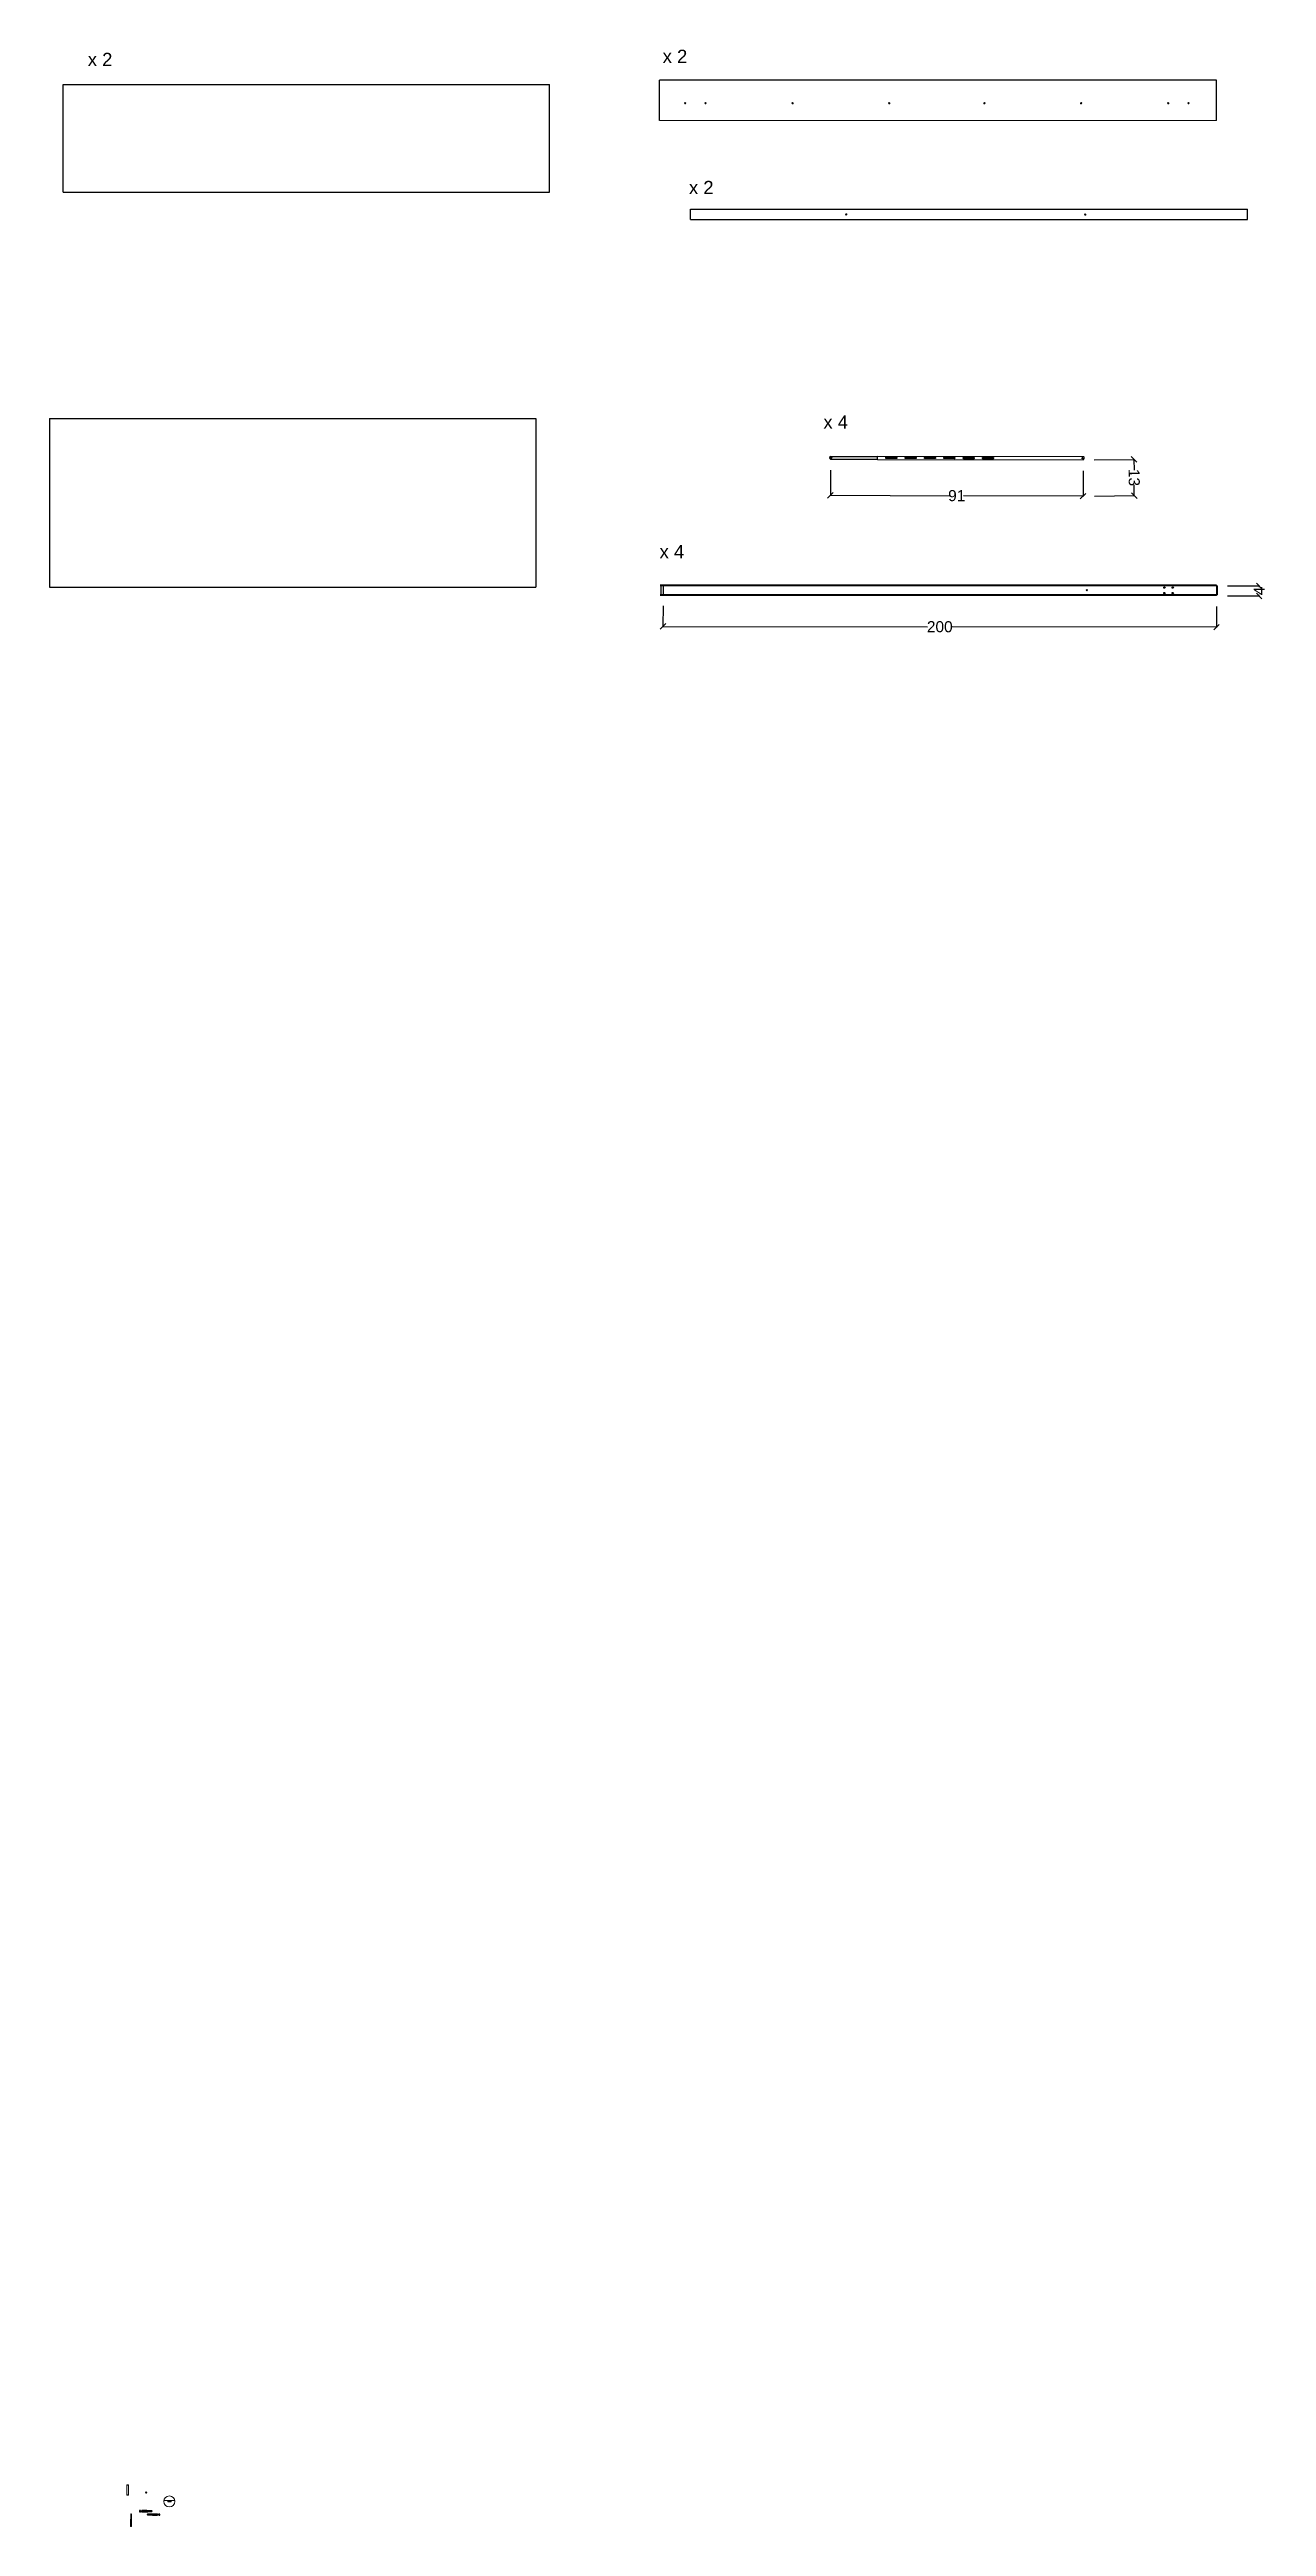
# Model space of a CAD drawing. Header units: millimetres. Extents: x -856571 to -800970, y -283777 to -272896.
# Drawn here: x -823416 to -819012, y -281857 to -272896 of the extents above; entities that cross this region are included whole.
import ezdxf

# ---------------------------------------------------------------- set-up
doc = ezdxf.new("R2010")
doc.units = ezdxf.units.MM
doc.layers.get('DEFPOINTS').update_dxf_attribs({"color": 210})
for name, color, linetype, lineweight in [('A-DETL-MCUT1', 7, 'Continuous', 18), ('A-ELEV-MBE', 8, 'Continuous', 18), ('A-SECT-MCUT1', 7, 'Continuous', 25)]:
    doc.layers.add(name, color=color, linetype=linetype, lineweight=lineweight)
doc.styles.add('ARIAL', font='arial.ttf')
doc.dimstyles.get("Standard").update_dxf_attribs({"dimtxt": 40, "dimasz": 20, "dimexe": 0.8, "dimexo": 40, "dimgap": 0.09, "dimtad": 0, "dimdec": 0, "dimlfac": 0.1, "dimzin": 0, "dimdsep": 46, "dimtxsty": 'ARIAL', "dimblk": 'OBLIQUE', "dimcen": 0.09, "dimadec": 0, "dimazin": 0, "dimtfac": 1, "dimtdec": 0, "dimtofl": 0, "dimtmove": 0, "dimatfit": 3, "dimfxl": 1, "dimtolj": 1, "dimtzin": 0, "dimarcsym": 0})

msp = doc.modelspace()

# ---------------------------------------------------------------- texts
at = {"char_height": 47.8, "attachment_point": 1}
for s, insert in [('{\\fArial|b0|i0|c0|p34;x 2}', (-823277.7, -272907.5)), ('{\\fArial|b0|i0|c0|p34;x 2}', (-821197.3, -272896.3)), ('{\\fArial|b0|i0|c0|p34;x 2}', (-821102.2, -273370.9)), ('{\\fArial|b0|i0|c0|p34;x 4}', (-820615.7, -274219.5, 206.4)), ('{\\fArial|b0|i0|c0|p34;x 4}', (-821208.5, -274688.4, 206.4))]:
    msp.add_mtext_dynamic_manual_height_columns(s, width=1012.315, gutter_width=12.5, heights=[0], dxfattribs=dict(at, insert=insert))

# ---------------------------------------------------------------- blocks, each defined once
blk = doc.blocks.new('_Oblique')
at = {"color": 0, "linetype": 'ByBlock', "lineweight": -2}
blk.add_line((-0.5, -0.5), (0.5, 0.5), dxfattribs=at)
blk = doc.blocks.new('*D74')
at = {"color": 0, "lineweight": -2, "transparency": 16777216}
for p, q in [((-820590.1, -274417.1), (-820590.4, -274509.1)), ((-819675.9, -274420.2), (-819676.2, -274512.2)), ((-820590.4, -274508.3), (-820158.2, -274509.8)), ((-819676.2, -274511.4), (-820108.4, -274510))]:
    blk.add_line(p, q, dxfattribs=at)
at = {"layer": 'DEFPOINTS', "color": 0, "transparency": 16777216}
for p in [(-820589.9, -274377.1), (-819675.8, -274380.2), (-819676.2, -274511.4)]:
    blk.add_point(p, dxfattribs=at)
at = {"color": 0, "lineweight": -2, "transparency": 16777216, "xscale": 20, "yscale": 20, "zscale": 20}
for p, rotation in [((-820590.4, -274508.3), 179.8069855564007), ((-819676.2, -274511.4), 359.8069855564007)]:
    blk.add_blockref('_Oblique', p, dxfattribs=dict(at, rotation=rotation))
at = {"color": 0, "lineweight": 5, "transparency": 16777216, "insert": (-820133.3, -274509.9), "char_height": 40, "attachment_point": 5, "rotation": 359.80699, "style": 'ARIAL'}
blk.add_mtext('\\A1;91', dxfattribs=at)
blk = doc.blocks.new('*D75')
at = {"color": 0, "lineweight": -2, "transparency": 16777216}
for p, q in [((-821196, -274908.1), (-821196.2, -274983.3)), ((-819192.9, -274911.2), (-819193, -274986.4)), ((-821196.2, -274982.5), (-820239.2, -274984)), ((-819193, -274985.6), (-820150, -274984.1))]:
    blk.add_line(p, q, dxfattribs=at)
at = {"layer": 'DEFPOINTS', "color": 0, "transparency": 16777216}
for p in [(-821196, -274868.1, 412.9), (-819192.9, -274871.2, 412.9), (-819193, -274985.6)]:
    blk.add_point(p, dxfattribs=at)
at = {"color": 0, "lineweight": -2, "transparency": 16777216, "xscale": 20, "yscale": 20, "zscale": 20}
for p, rotation in [((-821196.2, -274982.5), 179.9122249553867), ((-819193, -274985.6), 359.9122249553867)]:
    blk.add_blockref('_Oblique', p, dxfattribs=dict(at, rotation=rotation))
at = {"color": 0, "lineweight": 5, "transparency": 16777216, "insert": (-820194.6, -274984), "char_height": 40, "attachment_point": 5, "rotation": 359.91222, "style": 'ARIAL'}
blk.add_mtext('\\A1;200', dxfattribs=at)
blk = doc.blocks.new('*D76')
at = {"color": 0, "lineweight": -2, "transparency": 16777216}
for p, q in [((-819635.8, -274379.8), (-819491.1, -274378.3)), ((-819491.9, -274378.3), (-819491.5, -274417)), ((-819490.6, -274509.5), (-819491, -274470.8)), ((-819634.4, -274511), (-819489.8, -274509.5))]:
    blk.add_line(p, q, dxfattribs=at)
at = {"layer": 'DEFPOINTS', "color": 0, "transparency": 16777216}
for p in [(-819675.8, -274380.2), (-819491.9, -274378.3), (-819674.4, -274511.4)]:
    blk.add_point(p, dxfattribs=at)
at = {"color": 0, "lineweight": -2, "transparency": 16777216, "xscale": 20, "yscale": 20, "zscale": 20}
for p, rotation in [((-819491.9, -274378.3), 90.59276546321342), ((-819490.6, -274509.5), 270.5927654632134)]:
    blk.add_blockref('_Oblique', p, dxfattribs=dict(at, rotation=rotation))
at = {"color": 0, "lineweight": 5, "transparency": 16777216, "insert": (-819491.3, -274443.9), "char_height": 40, "attachment_point": 5, "rotation": 270.59277, "style": 'ARIAL'}
blk.add_mtext('\\A1;13', dxfattribs=at)
blk = doc.blocks.new('*D77')
at = {"color": 0, "lineweight": -2, "transparency": 16777216}
for p, q in [((-819152.9, -274836.2), (-819037.8, -274836.2)), ((-819038.6, -274836.2), (-819038.6, -274840.3)), ((-819152.9, -274872.4), (-819037.8, -274872.4)), ((-819038.6, -274872.4), (-819038.6, -274868.2))]:
    blk.add_line(p, q, dxfattribs=at)
at = {"layer": 'DEFPOINTS', "color": 0, "transparency": 16777216}
for p in [(-819192.9, -274836.2, 412.9), (-819038.6, -274836.2), (-819192.9, -274872.4)]:
    blk.add_point(p, dxfattribs=at)
at = {"color": 0, "lineweight": -2, "transparency": 16777216, "xscale": 20, "yscale": 20, "zscale": 20}
for p, rotation in [((-819038.6, -274836.2), 90), ((-819038.6, -274872.4), 270)]:
    blk.add_blockref('_Oblique', p, dxfattribs=dict(at, rotation=rotation))
at = {"color": 0, "lineweight": 5, "transparency": 16777216, "insert": (-819038.6, -274854.3), "char_height": 40, "attachment_point": 5, "rotation": 90, "style": 'ARIAL'}
blk.add_mtext('\\A1;4', dxfattribs=at)

# ---------------------------------------------------------------- dimensions: what is measured, and where the dimension line sits
at = {"lineweight": 5}
for p1, p2, distance, picture, middle in [((-820589.9, -274377.1), (-819675.8, -274380.2), -131.2, '*D74', (-820133.3, -274509.9)), ((-819674.4, -274511.4), (-819675.8, -274380.2), -183.9, '*D76', (-819491.3, -274443.9)), ((-821196, -274868.1, 412.9), (-819192.9, -274871.2, 412.9), -114.4, '*D75', (-820194.6, -274984))]:
    dim = msp.add_aligned_dim(p1=p1, p2=p2, distance=distance, dimstyle='Standard', dxfattribs=at)
    dim.commit()
    dim.dimension.update_dxf_attribs({"geometry": picture, "text_midpoint": middle})
dim = msp.add_linear_dim(base=(-819038.6, -274836.2), p1=(-819192.9, -274872.4), p2=(-819192.9, -274836.2, 412.9), angle=90, dimstyle='Standard', dxfattribs=at)
dim.commit()
dim.dimension.update_dxf_attribs({"geometry": '*D77', "text_midpoint": (-819038.6, -274854.3)})

# ---------------------------------------------------------------- linework, layer by layer
for p, q in [((-823367, -273021.5), (-821607, -273021.5)), ((-823367, -273411.8), (-823367, -273021.5)), ((-821607, -273411.8), (-821607, -273021.5)), ((-819192.9, -273006.4), (-821209, -273006.4)), ((-821209, -273152.4), (-821209, -273006.4)), ((-819192.9, -273152.4), (-819192.9, -273006.4)), ((-823367, -273411.8), (-821607, -273411.8)), ((-821097.1, -273473.6), (-819081, -273473.6)), ((-821097.1, -273510.5), (-821097.1, -273473.6)), ((-819081, -273510.5), (-819081, -273473.6)), ((-821097.1, -273510.5), (-819081, -273510.5)), ((-823416.1, -274231.1), (-821656.1, -274231.1)), ((-823416.1, -274231.1), (-823416.1, -274840.8)), ((-821656.1, -274231.1), (-821656.1, -274840.8)), ((-820589.9, -274368.1), (-820420, -274368.4)), ((-820589.9, -274377.1), (-820420, -274377.4)), ((-820420, -274366.9), (-819674.6, -274368.2)), ((-820420, -274378.9), (-820420, -274366.9)), ((-820420, -274378.9), (-819675.8, -274380.2)), ((-823416.1, -274840.8), (-821656.1, -274840.8)), ((-819192.9, -274833.2, 412.9), (-821206.5, -274833.2, 412.9)), ((-819190.4, -274836.2, 412.9), (-821206.5, -274836.2, 412.9)), ((-821204, -274836.1, 412.9), (-821204, -274868.1, 412.9)), ((-821196, -274836.1, 412.9), (-821196, -274868.1, 412.9)), ((-819192.9, -274836.2, 412.9), (-819192.9, -274833.2, 412.9)), ((-819192.9, -274836.2, 412.9), (-819192.9, -274868.2, 412.9)), ((-819190.4, -274836.2, 412.9), (-819190.4, -274868.2, 412.9)), ((-819190.4, -274868.2, 412.9), (-821206.5, -274868.2, 412.9)), ((-819192.9, -274871.2, 412.9), (-821206.5, -274871.2, 412.9)), ((-819192.9, -274868.2, 412.9), (-819192.9, -274871.2, 412.9)), ((-823119.2, -281830.4), (-823123.2, -281830.4)), ((-823121.2, -281811), (-823122.3, -281812.8)), ((-823121.2, -281811), (-823120, -281812.8)), ((-823082.1, -281803.7), (-823082.1, -281799.7)), ((-823064.1, -281803.7), (-823064.1, -281799.7)), ((-823063, -281814.3), (-823061.3, -281813.1)), ((-823063, -281814.3), (-823061.3, -281815.4)), ((-823062.4, -281803.7), (-823062.4, -281799.7)), ((-823062.4, -281799.7), (-823060.7, -281799.7)), ((-823062.4, -281803.7), (-823060.7, -281803.7)), ((-823060.7, -281803.7), (-823060.7, -281799.7)), ((-823047, -281812.2), (-823047, -281816.2)), ((-823045.3, -281812.2), (-823047, -281812.2)), ((-823045.3, -281816.2), (-823047, -281816.2)), ((-823044.7, -281801.6), (-823046.5, -281800.5)), ((-823044.7, -281801.6), (-823046.5, -281802.8)), ((-823045.3, -281812.2), (-823045.3, -281816.2)), ((-823043.6, -281812.2), (-823043.6, -281816.2)), ((-823025.6, -281812.2), (-823025.6, -281816.2))]:
    msp.add_line(p, q)
for points in [[(-820388, -274370.4), (-820352, -274370.5, -0.414214), (-820350, -274372.5), (-820350, -274373.5, -0.414214), (-820352, -274375.5), (-820388, -274375.4, -0.414214), (-820390, -274373.4), (-820390, -274372.4, -0.414214)], [(-820318, -274370.6), (-820282, -274370.6, -0.414214), (-820280, -274372.6), (-820280, -274373.6, -0.414214), (-820282, -274375.6), (-820318, -274375.6, -0.414214), (-820320, -274373.6), (-820320, -274372.6, -0.414214)], [(-820248, -274370.7), (-820212, -274370.7, -0.414214), (-820210, -274372.7), (-820210, -274373.7, -0.414214), (-820212, -274375.7), (-820248, -274375.7, -0.414214), (-820250, -274373.7), (-820250, -274372.7, -0.414214)], [(-820178, -274370.8), (-820142, -274370.9, -0.414214), (-820140, -274372.9), (-820140, -274373.9, -0.414214), (-820142, -274375.9), (-820178, -274375.8, -0.414214), (-820180, -274373.8), (-820180, -274372.8, -0.414214)], [(-820108, -274370.9), (-820072, -274371, -0.414214), (-820070, -274373), (-820070, -274374, -0.414214), (-820072, -274376), (-820108, -274375.9, -0.414214), (-820110, -274373.9), (-820110, -274372.9, -0.414214)], [(-820038, -274371), (-820002, -274371.1, -0.414214), (-820000, -274373.1), (-820000, -274374.1, -0.414214), (-820002, -274376.1), (-820038, -274376, -0.414214), (-820040, -274374), (-820040, -274373, -0.414214)]]:
    msp.add_lwpolyline(points, format="xyb", close=True)
for centre in [(-820588.3, -274372.5, 412.9), (-819678.1, -274373.6), (-819381.7, -274842.4), (-819351.7, -274842.4), (-819662.4, -274851.6), (-819381.7, -274862.3), (-819351.7, -274862.3)]:
    msp.add_circle(centre, 2.5)
for centre, radius, start, end in [((-820588.8, -274372.6), 4.64, 103.84264, 255.95902), ((-819678.5, -274373.9), 6.87, 292.98325, 55.76236)]:
    msp.add_arc(centre, radius, start, end)
at = {"layer": 'A-DETL-MCUT1'}
for p, q in [((-821209, -273152.4), (-819192.9, -273152.4)), ((-823136.3, -281707.6, 412.9), (-823134.8, -281706.1, 412.9)), ((-823136.3, -281707.6, 412.9), (-823130.3, -281707.6, 412.9)), ((-823136.3, -281707.6, 412.9), (-823136.3, -281742.6, 412.9)), ((-823136.3, -281742.6, 412.9), (-823134.8, -281744.1, 412.9)), ((-823136.3, -281742.6, 412.9), (-823130.3, -281742.6, 412.9)), ((-823131.8, -281706.1, 412.9), (-823134.8, -281706.1, 412.9)), ((-823134.8, -281744.1, 412.9), (-823131.8, -281744.1, 412.9)), ((-823130.3, -281707.6, 412.9), (-823131.8, -281706.1, 412.9)), ((-823130.3, -281742.6, 412.9), (-823131.8, -281744.1, 412.9)), ((-823130.3, -281707.6, 412.9), (-823130.3, -281742.6, 412.9)), ((-823090.7, -281799.7), (-823090.7, -281803.7)), ((-823087, -281803.7), (-823087, -281799.7)), ((-823020.7, -281812.2), (-823020.7, -281816.2)), ((-823017, -281816.2), (-823017, -281812.2)), ((-823002.4, -281763.6), (-822962.4, -281763.6)), ((-822989.1, -281764.2), (-822989.1, -281763.6)), ((-822989.1, -281763.6), (-822975.8, -281763.6)), ((-822988.4, -281764.2), (-822989.1, -281764.2)), ((-822976.4, -281764.2), (-822976.4, -281764.2)), ((-822976.4, -281764.2), (-822975.8, -281764.2)), ((-822975.8, -281764.2), (-822975.8, -281763.6)), ((-823123.2, -281857.1), (-823119.2, -281857.1))]:
    msp.add_line(p, q, dxfattribs=at)
at = {"layer": 'A-DETL-MCUT1', "linetype": 'Continuous'}
for p, q in [((-822976.4, -281764.2), (-822988.4, -281764.2)), ((-822988.4, -281768.1), (-822988.4, -281764.2)), ((-822976.4, -281768.1), (-822988.4, -281768.1)), ((-822987.2, -281768.1), (-822988.4, -281768.1)), ((-822987.2, -281768.5), (-822987.2, -281768.1)), ((-822977.7, -281768.5), (-822987.2, -281768.5)), ((-822985.4, -281768.1), (-822985.4, -281764.2)), ((-822979.4, -281768.1), (-822979.4, -281764.2)), ((-822977.7, -281768.1), (-822976.4, -281768.1)), ((-822977.7, -281768.5), (-822977.7, -281768.1)), ((-822976.4, -281768.1), (-822976.4, -281764.2))]:
    msp.add_line(p, q, dxfattribs=at)
at = {"layer": 'A-DETL-MCUT1'}
for centre, radius in [((-821115.9, -273089.9), 2.5), ((-821042.4, -273089.9), 2.5), ((-820727.4, -273089.9), 2.5), ((-820377.4, -273089.9), 2.5), ((-820033, -273089.9), 2.5), ((-819683, -273089.9), 2.5), ((-819368, -273089.9), 2.5), ((-819294.5, -273089.9), 2.5), ((-823066.4, -281734.6), 2.5), ((-822982.4, -281766.6), 20)]:
    msp.add_circle(centre, radius, dxfattribs=at)
at = {"layer": 'A-ELEV-MBE'}
for centre in [(-820533, -273492.1), (-819668.1, -273492.7)]:
    msp.add_circle(centre, 2.5, dxfattribs=at)
at = {"layer": 'A-SECT-MCUT1'}
for p, q in [((-823123.2, -281830.4), (-823123.2, -281853.3)), ((-823123.2, -281830.4), (-823123.2, -281830.4)), ((-823121.2, -281830.4), (-823121.2, -281830.4)), ((-823119.2, -281853.3), (-823119.2, -281830.4)), ((-823087, -281799.7), (-823090.7, -281799.7)), ((-823090.7, -281803.7), (-823087, -281803.7)), ((-823087, -281800.7), (-823082.1, -281800.7)), ((-823087, -281802.7), (-823082.1, -281802.7)), ((-823064.1, -281799.7), (-823082.1, -281799.7)), ((-823082.1, -281799.7), (-823082.1, -281799.7)), ((-823082.1, -281801.7), (-823082.1, -281801.7)), ((-823082.1, -281803.7), (-823064.1, -281803.7)), ((-823081.1, -281800.2), (-823065.1, -281800.2)), ((-823081.1, -281800.7), (-823065.1, -281800.7)), ((-823065.1, -281802.7), (-823081.1, -281802.7)), ((-823081.1, -281803.2), (-823065.1, -281803.2)), ((-823064.1, -281799.7), (-823064.1, -281799.7)), ((-823064.1, -281801.7), (-823064.1, -281801.7)), ((-823025.6, -281812.2), (-823043.6, -281812.2)), ((-823043.6, -281814.2), (-823043.6, -281814.2)), ((-823043.6, -281816.2), (-823025.6, -281816.2)), ((-823043.6, -281816.2), (-823043.6, -281816.2)), ((-823026.6, -281812.7), (-823042.6, -281812.7)), ((-823042.6, -281813.2), (-823026.6, -281813.2)), ((-823026.6, -281815.2), (-823042.6, -281815.2)), ((-823026.6, -281815.7), (-823042.6, -281815.7)), ((-823020.7, -281813.2), (-823025.6, -281813.2)), ((-823025.6, -281814.2), (-823025.6, -281814.2)), ((-823020.7, -281815.2), (-823025.6, -281815.2)), ((-823025.6, -281816.2), (-823025.6, -281816.2)), ((-823017, -281812.2), (-823020.7, -281812.2)), ((-823020.7, -281816.2), (-823017, -281816.2)), ((-823123.2, -281848.4), (-823123.2, -281848.4)), ((-823123.2, -281853.3), (-823123.2, -281857.1)), ((-823119.2, -281857.1), (-823119.2, -281853.3))]:
    msp.add_line(p, q, dxfattribs=at)
for points in [[(-823122.3, -281812.8), (-823122.3, -281828.7)], [(-823122.3, -281828.7), (-823122.3, -281830.4)], [(-823120, -281828.7), (-823120, -281812.8)], [(-823120, -281830.4), (-823120, -281828.7)], [(-823062.4, -281800.5), (-823064.1, -281800.5)], [(-823064.1, -281802.8), (-823062.4, -281802.8)], [(-823047, -281813.1), (-823061.3, -281813.1)], [(-823061.3, -281815.4), (-823047, -281815.4)], [(-823046.5, -281800.5), (-823060.7, -281800.5)], [(-823060.7, -281802.8), (-823046.5, -281802.8)], [(-823043.6, -281813.1), (-823045.3, -281813.1)], [(-823045.3, -281815.4), (-823043.6, -281815.4)]]:
    msp.add_lwpolyline(points, dxfattribs=at)
for centre, start, end in [((-823081.1, -281801.7), 90, 180), ((-823081.1, -281801.7), 180, 270), ((-823081.1, -281799.2), 210, 270), ((-823081.1, -281804.2), 90, 150), ((-823065.1, -281799.2), 270, 330), ((-823065.1, -281801.7), 0, 90), ((-823065.1, -281801.7), 270, 0), ((-823065.1, -281804.2), 30, 90), ((-823042.6, -281814.2), 90, 180), ((-823042.6, -281814.2), 180, 270), ((-823042.6, -281811.7), 210, 270), ((-823042.6, -281816.7), 90, 150), ((-823026.6, -281811.7), 270, 330), ((-823026.6, -281814.2), 0, 90), ((-823026.6, -281814.2), 270, 0), ((-823026.6, -281816.7), 30, 90)]:
    msp.add_arc(centre, 1, start, end, dxfattribs=at)

msp.set_redraw_order([(e.dxf.handle, doc.entitydb.next_handle()) for e in msp.query("TEXT MTEXT ATTDEF DIMENSION ARC_DIMENSION")])  # texts and dimensions are drawn at this point

doc.saveas('drawing.dxf')
